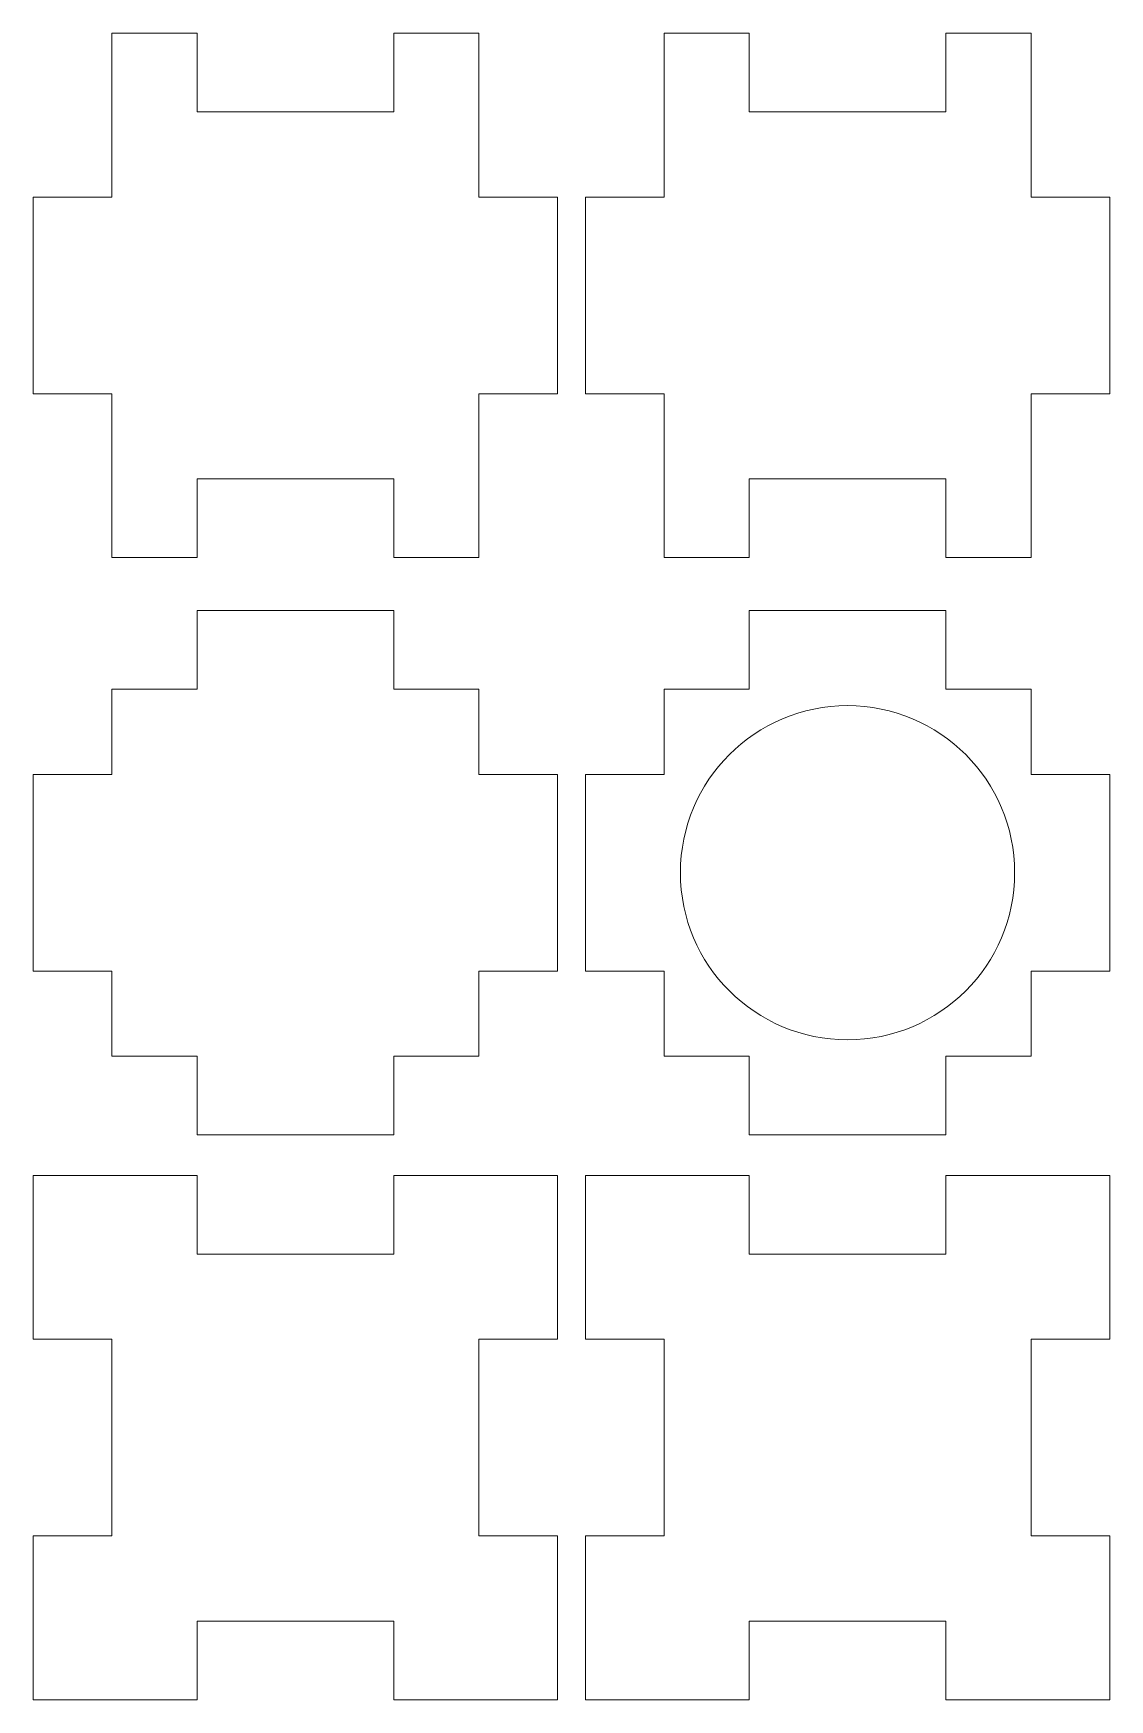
# Model space of a CAD drawing. Header units: millimetres. Extents: x -467 to 1656, y -24 to 1372.
# Drawn here: x -467.1 to -385, y 3.1 to 130.2 of the extents above; entities that cross this region are included whole.
import ezdxf

# ---------------------------------------------------------------- set-up
doc = ezdxf.new("R2010")
doc.units = ezdxf.units.MM
doc.layers.add('Corte', color=1, linetype='Continuous', lineweight=5)

msp = doc.modelspace()

# ---------------------------------------------------------------- linework, layer by layer
at = {"layer": 'Corte'}
for p, q in [((-461.099, 130.224), (-461.099, 117.724)), ((-461.099, 130.224), (-454.599, 130.224)), ((-454.599, 130.224), (-454.599, 124.224)), ((-439.599, 130.224), (-439.599, 124.224)), ((-439.599, 130.224), (-433.099, 130.224)), ((-433.099, 130.224), (-433.099, 117.724)), ((-418.979, 130.224), (-418.979, 117.724)), ((-418.979, 130.224), (-412.479, 130.224)), ((-412.479, 130.224), (-412.479, 124.224)), ((-397.479, 130.224), (-397.479, 124.224)), ((-397.479, 130.224), (-390.979, 130.224)), ((-390.979, 130.224), (-390.979, 117.724)), ((-454.599, 124.224), (-439.599, 124.224)), ((-412.479, 124.224), (-397.479, 124.224)), ((-467.099, 102.724), (-467.099, 117.724)), ((-467.099, 117.724), (-461.099, 117.724)), ((-427.099, 117.724), (-433.099, 117.724)), ((-427.099, 102.724), (-427.099, 117.724)), ((-424.979, 102.724), (-424.979, 117.724)), ((-424.979, 117.724), (-418.979, 117.724)), ((-384.979, 117.724), (-390.979, 117.724)), ((-384.979, 102.724), (-384.979, 117.724)), ((-467.099, 102.724), (-461.099, 102.724)), ((-461.099, 90.224), (-461.099, 102.724)), ((-427.099, 102.724), (-433.099, 102.724)), ((-433.099, 90.224), (-433.099, 102.724)), ((-424.979, 102.724), (-418.979, 102.724)), ((-418.979, 90.224), (-418.979, 102.724)), ((-384.979, 102.724), (-390.979, 102.724)), ((-390.979, 90.224), (-390.979, 102.724)), ((-454.599, 96.224), (-439.599, 96.224)), ((-454.599, 90.224), (-454.599, 96.224)), ((-439.599, 90.224), (-439.599, 96.224)), ((-412.479, 96.224), (-397.479, 96.224)), ((-412.479, 90.224), (-412.479, 96.224)), ((-397.479, 90.224), (-397.479, 96.224)), ((-461.099, 90.224), (-454.599, 90.224)), ((-439.599, 90.224), (-433.099, 90.224)), ((-418.979, 90.224), (-412.479, 90.224)), ((-397.479, 90.224), (-390.979, 90.224)), ((-454.599, 86.173), (-454.599, 80.173)), ((-454.599, 86.173), (-439.599, 86.173)), ((-439.599, 86.173), (-439.599, 80.173)), ((-412.479, 86.173), (-412.479, 80.173)), ((-412.479, 86.173), (-397.479, 86.173)), ((-397.479, 86.173), (-397.479, 80.173)), ((-461.099, 80.173), (-461.099, 73.673)), ((-454.599, 80.173), (-461.099, 80.173)), ((-439.599, 80.173), (-433.099, 80.173)), ((-433.099, 80.173), (-433.099, 73.673)), ((-418.979, 80.173), (-418.979, 73.673)), ((-412.479, 80.173), (-418.979, 80.173)), ((-397.479, 80.173), (-390.979, 80.173)), ((-390.979, 80.173), (-390.979, 73.673)), ((-467.099, 58.673), (-467.099, 73.673)), ((-461.099, 73.673), (-467.099, 73.673)), ((-433.099, 73.673), (-427.099, 73.673)), ((-427.099, 58.673), (-427.099, 73.673)), ((-424.979, 58.673), (-424.979, 73.673)), ((-418.979, 73.673), (-424.979, 73.673)), ((-390.979, 73.673), (-384.979, 73.673)), ((-384.979, 58.673), (-384.979, 73.673)), ((-461.099, 58.673), (-467.099, 58.673)), ((-461.099, 52.173), (-461.099, 58.673)), ((-433.099, 58.673), (-427.099, 58.673)), ((-433.099, 52.173), (-433.099, 58.673)), ((-418.979, 58.673), (-424.979, 58.673)), ((-418.979, 52.173), (-418.979, 58.673)), ((-390.979, 58.673), (-384.979, 58.673)), ((-390.979, 52.173), (-390.979, 58.673)), ((-454.599, 52.173), (-461.099, 52.173)), ((-454.599, 46.173), (-454.599, 52.173)), ((-439.599, 52.173), (-433.099, 52.173)), ((-439.599, 46.173), (-439.599, 52.173)), ((-412.479, 52.173), (-418.979, 52.173)), ((-412.479, 46.173), (-412.479, 52.173)), ((-397.479, 52.173), (-390.979, 52.173)), ((-397.479, 46.173), (-397.479, 52.173)), ((-454.599, 46.173), (-439.599, 46.173)), ((-412.479, 46.173), (-397.479, 46.173)), ((-467.099, 30.572), (-467.099, 43.072)), ((-467.099, 43.072), (-454.599, 43.072)), ((-454.599, 43.072), (-454.599, 37.072)), ((-439.599, 43.072), (-439.599, 37.072)), ((-439.599, 43.072), (-427.099, 43.072)), ((-427.099, 30.572), (-427.099, 43.072)), ((-424.979, 30.572), (-424.979, 43.072)), ((-424.979, 43.072), (-412.479, 43.072)), ((-412.479, 43.072), (-412.479, 37.072)), ((-397.479, 43.072), (-397.479, 37.072)), ((-397.479, 43.072), (-384.979, 43.072)), ((-384.979, 30.572), (-384.979, 43.072)), ((-454.599, 37.072), (-439.599, 37.072)), ((-412.479, 37.072), (-397.479, 37.072)), ((-467.099, 30.572), (-461.099, 30.572)), ((-461.099, 30.572), (-461.099, 15.572)), ((-427.099, 30.572), (-433.099, 30.572)), ((-433.099, 15.572), (-433.099, 30.572)), ((-424.979, 30.572), (-418.979, 30.572)), ((-418.979, 30.572), (-418.979, 15.572)), ((-384.979, 30.572), (-390.979, 30.572)), ((-390.979, 15.572), (-390.979, 30.572)), ((-467.099, 3.072), (-467.099, 15.572)), ((-467.099, 15.572), (-461.099, 15.572)), ((-427.099, 15.572), (-433.099, 15.572)), ((-427.099, 3.072), (-427.099, 15.572)), ((-424.979, 3.072), (-424.979, 15.572)), ((-424.979, 15.572), (-418.979, 15.572)), ((-384.979, 15.572), (-390.979, 15.572)), ((-384.979, 3.072), (-384.979, 15.572)), ((-439.599, 9.072), (-454.599, 9.072)), ((-454.599, 3.072), (-454.599, 9.072)), ((-439.599, 3.072), (-439.599, 9.072)), ((-397.479, 9.072), (-412.479, 9.072)), ((-412.479, 3.072), (-412.479, 9.072)), ((-397.479, 3.072), (-397.479, 9.072)), ((-467.099, 3.072), (-454.599, 3.072)), ((-439.599, 3.072), (-427.099, 3.072)), ((-424.979, 3.072), (-412.479, 3.072)), ((-397.479, 3.072), (-384.979, 3.072))]:
    msp.add_line(p, q, dxfattribs=at)
msp.add_circle((-404.979, 66.173), 12.75, dxfattribs=at)

doc.saveas('drawing.dxf')
